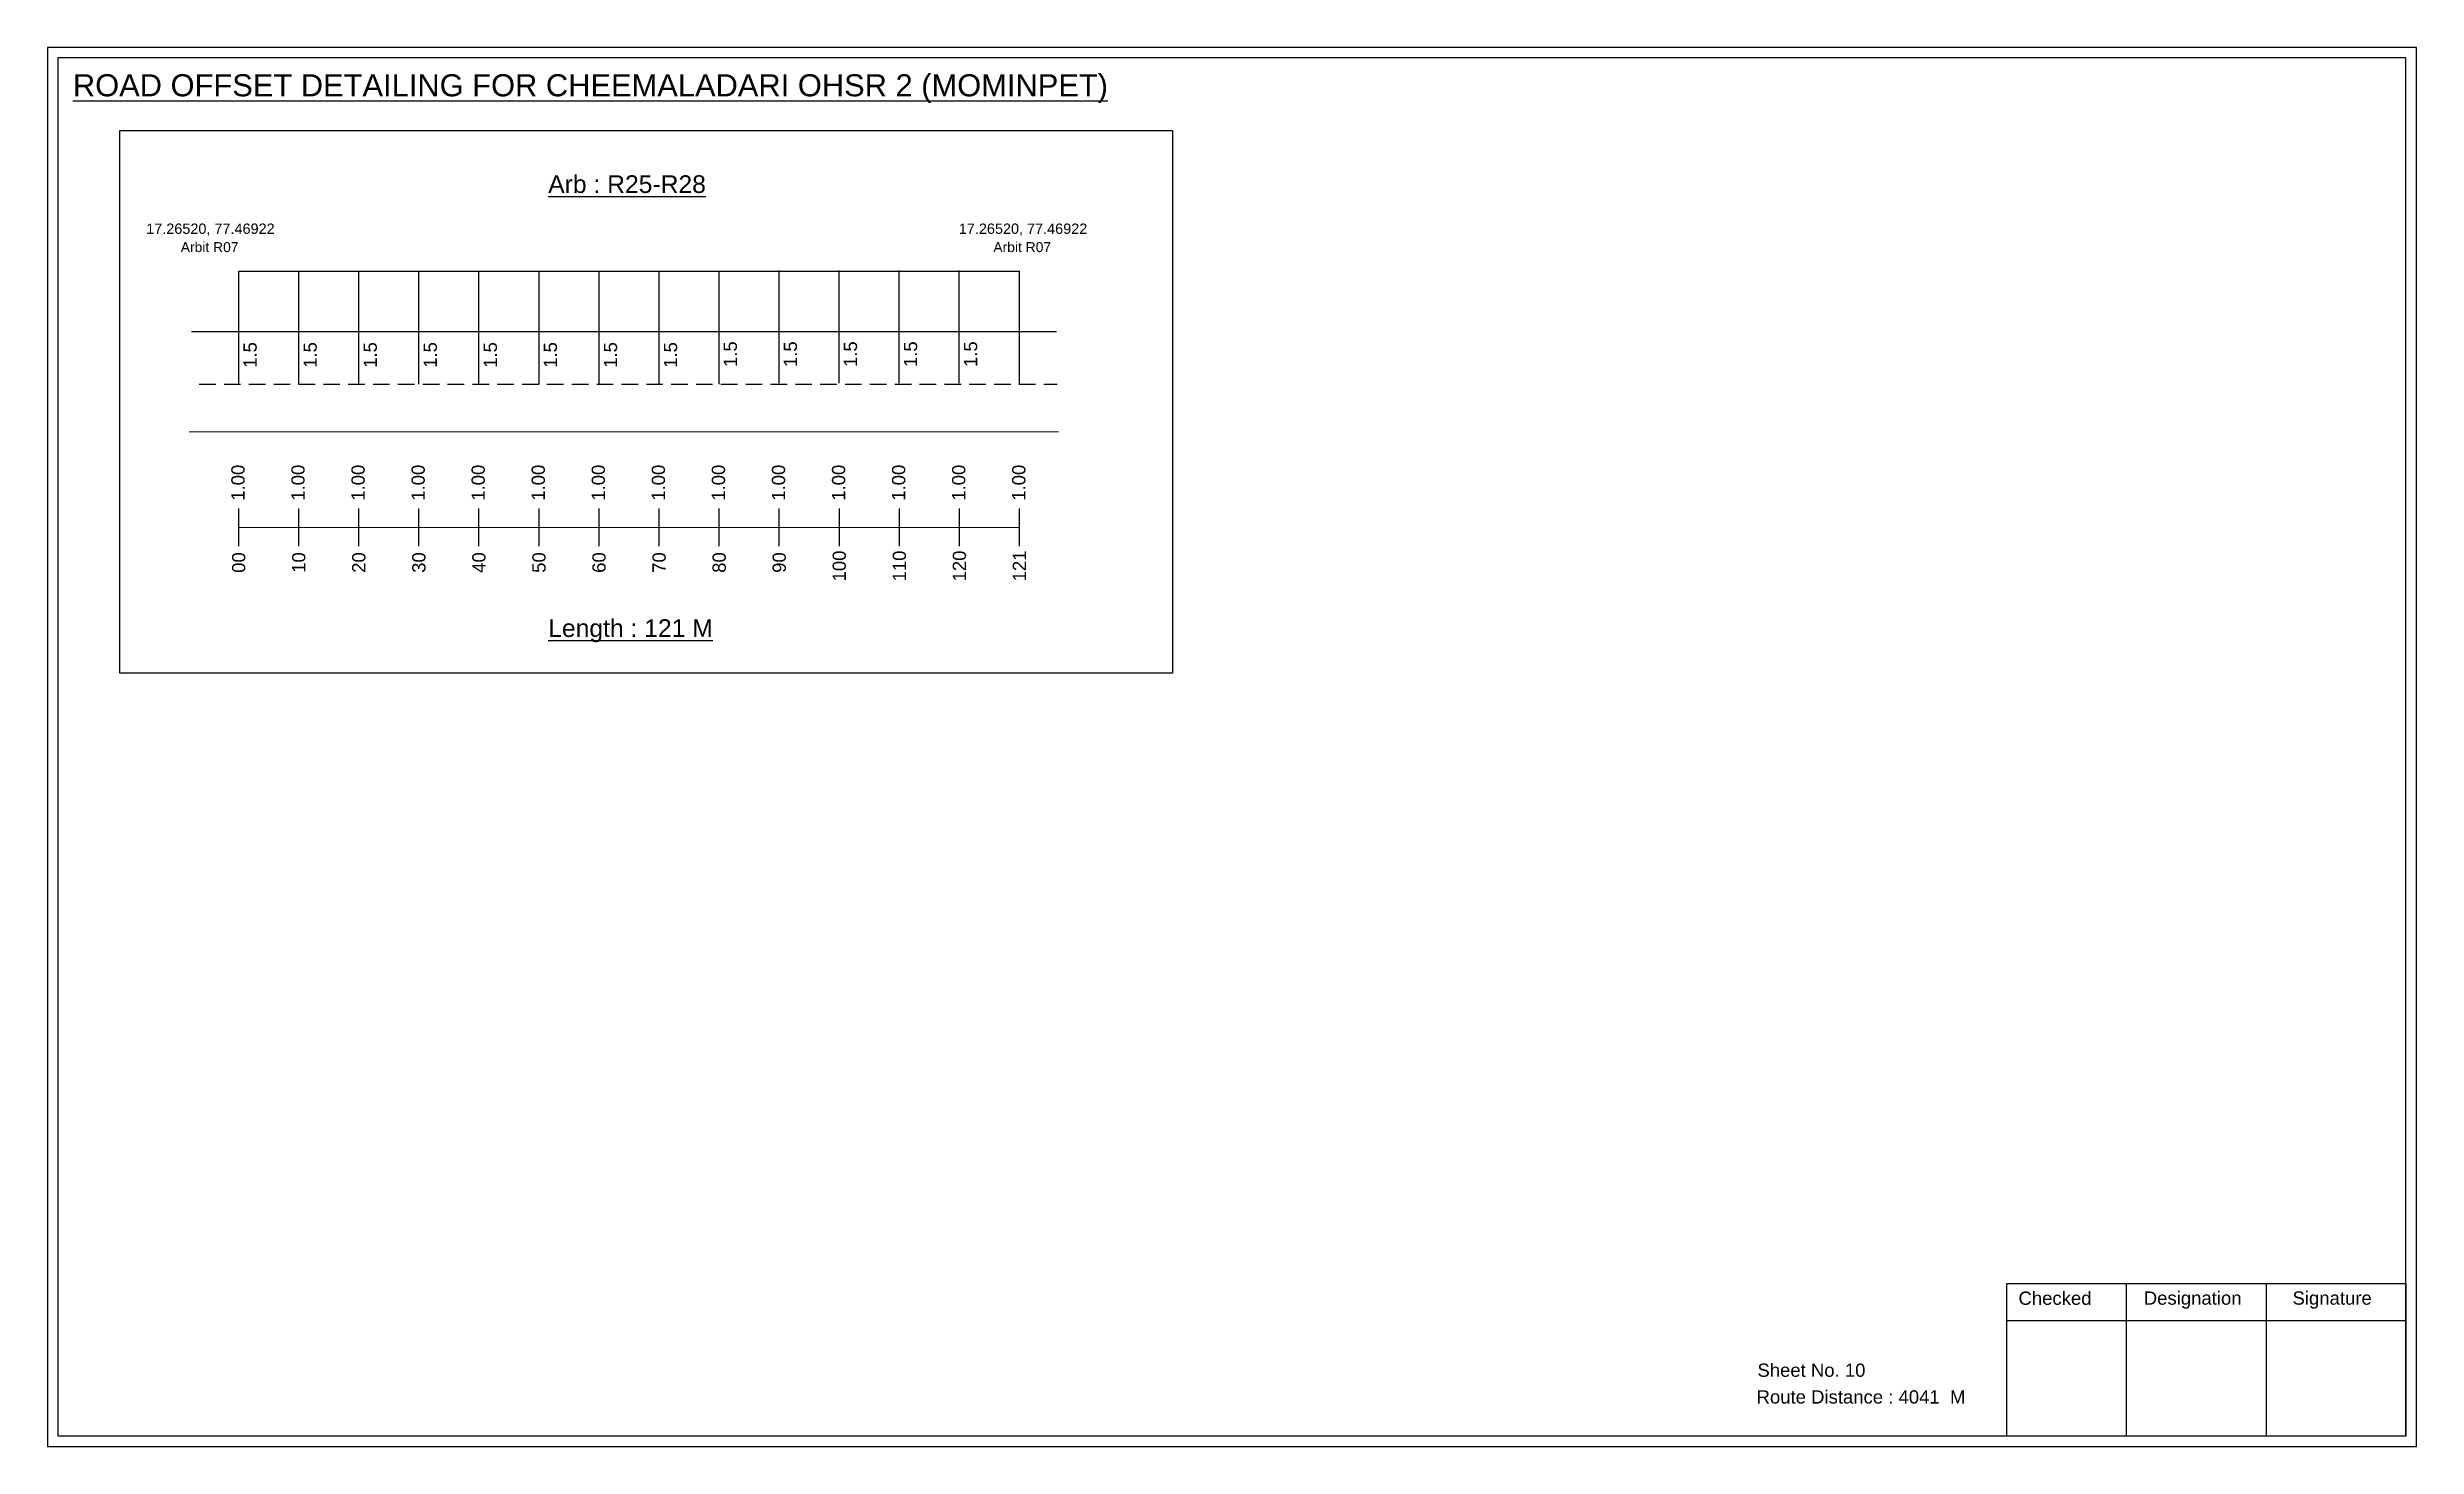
# Model space of a CAD drawing. Header units: inches. Extents: x -117 to 51867, y -12715 to 3423.
# Drawn here: x 35119 to 35655, y -2194 to -1877 of the extents above; entities that cross this region are included whole.
import ezdxf

# ---------------------------------------------------------------- set-up
doc = ezdxf.new("R2010")
doc.units = ezdxf.units.IN
doc.header["$MEASUREMENT"] = 0
doc.linetypes.add('DASHED2', pattern=[0.375, 0.25, -0.125])
for name, color, linetype in [('PDF_Geometry', 7, 'Continuous'), ('PDF_Text', 5, 'Continuous'), ('pipe', 5, 'Continuous')]:
    doc.layers.add(name, color=color, linetype=linetype)
doc.styles.add('PDF Arial', font='arial.ttf')
doc.styles.get("Standard").update_dxf_attribs({"font": 'arial.ttf'})

msp = doc.modelspace()

# ---------------------------------------------------------------- texts
at = {"color": 242, "true_color": 0xcd2027}
for s, height, p in [('%%UROAD OFFSET DETAILING FOR CHEEMALADARI OHSR 2 (MOMINPET)', 5, (35124.42, -1888.49)), ('%%UArb : R25-R28', 4, (35232.04, -1910.36)), ('%%ULength : 121 M', 4, (35232.04, -2010.86))]:
    msp.add_text(s, height=height, dxfattribs=at).set_placement(p)
at = {"color": 5}
for s, height, p in [('17.26520, 77.46922', 2.34, (35141.02, -1919.62)), ('17.26520, 77.46922', 2.34, (35325.02, -1919.62)), ('Arbit R07', 2.246, (35148.84, -1923.74)), ('Arbit R07', 2.246, (35332.84, -1923.74))]:
    msp.add_text(s, height=height, dxfattribs=at).set_placement(p)
for p in [(35166.04, -1949.95), (35179.64, -1949.95), (35193.24, -1949.95), (35206.84, -1949.95), (35220.44, -1949.95), (35234.04, -1949.95), (35247.64, -1949.95), (35261.24, -1949.95), (35274.78, -1949.77), (35288.38, -1949.77), (35301.98, -1949.77), (35315.58, -1949.77), (35329.18, -1949.77)]:
    msp.add_text('1.5', height=3, rotation=90).set_placement(p)
at = {"color": 217, "true_color": 0x93278f}
for s, p in [('1.00', (35163.29, -1980.03)), ('1.00', (35176.89, -1980.03)), ('1.00', (35190.49, -1980.03)), ('1.00', (35204.09, -1980.03)), ('1.00', (35217.69, -1980.03)), ('1.00', (35231.29, -1980.03)), ('1.00', (35244.89, -1980.03)), ('1.00', (35258.49, -1980.03)), ('1.00', (35272.09, -1980.03)), ('1.00', (35285.69, -1980.03)), ('1.00', (35299.29, -1980.03)), ('1.00', (35312.89, -1980.03)), ('1.00', (35326.49, -1980.03)), ('1.00', (35340.09, -1980.03)), ('00', (35163.45, -1996.35)), ('10', (35177.05, -1996.35)), ('20', (35190.65, -1996.35)), ('30', (35204.25, -1996.35)), ('40', (35217.85, -1996.35)), ('50', (35231.45, -1996.35)), ('60', (35245.05, -1996.35)), ('70', (35258.65, -1996.35)), ('80', (35272.25, -1996.35)), ('90', (35285.85, -1996.35)), ('100', (35299.45, -1998.3)), ('110', (35313.05, -1998.3)), ('120', (35326.65, -1998.3)), ('121', (35340.25, -1998.3))]:
    msp.add_text(s, height=3, rotation=90, dxfattribs=at).set_placement(p)
for s, p in [('Sheet No. 10', (35505.85, -2178.33)), ('Route Distance : 4041  M', (35505.66, -2184.38))]:
    msp.add_text(s, height=3).set_placement(p)
at = {"layer": 'PDF_Text', "color": 7, "attachment_point": 7, "style": 'PDF Arial'}
for s, insert, char_height in [('Checked', (35564.96, -2162.08), 3.001), ('Designation', (35593.34, -2162.91), 3.0006), ('Signature', (35627.02, -2162.91), 3.001)]:
    msp.add_mtext(s, dxfattribs=dict(at, insert=insert, char_height=char_height))

# ---------------------------------------------------------------- linework, layer by layer
at = {"color": 5}
msp.add_line((35161.97, -1928.09), (35338.77, -1928.09), dxfattribs=at)
for p, q in [((35161.97, -1953.63), (35161.97, -1928.09)), ((35175.57, -1953.63), (35175.57, -1928.09)), ((35189.17, -1953.63), (35189.17, -1928.09)), ((35202.77, -1953.63), (35202.77, -1928.09)), ((35216.37, -1953.63), (35216.37, -1928.09)), ((35229.97, -1953.63), (35229.97, -1928.09)), ((35243.57, -1953.63), (35243.57, -1928.09)), ((35257.17, -1953.63), (35257.17, -1928.09)), ((35270.77, -1953.63), (35270.77, -1928.09)), ((35284.31, -1953.45), (35284.31, -1927.91)), ((35297.91, -1953.45), (35297.91, -1927.91)), ((35311.51, -1953.45), (35311.51, -1927.91)), ((35325.11, -1953.45), (35325.11, -1927.91)), ((35338.77, -1953.63), (35338.77, -1928.09)), ((35151.27, -1941.74), (35347.15, -1941.74)), ((35150.73, -1964.43), (35347.56, -1964.39))]:
    msp.add_line(p, q)
at = {"linetype": 'DASHED2', "ltscale": 15}
msp.add_line((35153.02, -1953.63), (35347.3, -1953.63), dxfattribs=at)
at = {"color": 217, "true_color": 0x93278f}
for p, q in [((35161.97, -1990.33), (35161.97, -1981.77)), ((35175.57, -1990.33), (35175.57, -1981.77)), ((35189.17, -1990.33), (35189.17, -1981.77)), ((35202.77, -1990.33), (35202.77, -1981.77)), ((35216.37, -1990.33), (35216.37, -1981.77)), ((35229.97, -1990.33), (35229.97, -1981.77)), ((35243.57, -1990.33), (35243.57, -1981.77)), ((35257.17, -1990.33), (35257.17, -1981.77)), ((35270.77, -1990.33), (35270.77, -1981.77)), ((35284.37, -1990.33), (35284.37, -1981.77)), ((35297.97, -1990.33), (35297.97, -1981.77)), ((35311.57, -1990.33), (35311.57, -1981.77)), ((35325.17, -1990.33), (35325.17, -1981.77)), ((35338.77, -1990.33), (35338.77, -1981.77)), ((35161.97, -1986.06), (35338.77, -1986))]:
    msp.add_line(p, q, dxfattribs=at)
at = {"layer": 'PDF_Geometry'}
for points in [[(35118.64, -1877.41), (35118.64, -2194.12), (35655.11, -2194.12), (35655.11, -1877.41)], [(35120.97, -1879.74), (35120.97, -2191.7), (35652.7, -2191.7), (35652.7, -1879.74)]]:
    msp.add_lwpolyline(points, close=True, dxfattribs=at)
at = {"layer": 'PDF_Geometry', "color": 242, "true_color": 0xcc1f26}
msp.add_lwpolyline([(35652.7, -2191.8), (35562.35, -2191.8), (35562.35, -2157.19), (35652.7, -2157.19)], close=True, dxfattribs=at)
for points in [[(35589.33, -2157.19), (35589.33, -2191.8)], [(35621.06, -2157.19), (35621.06, -2191.8)], [(35562.35, -2165.56), (35652.7, -2165.56)]]:
    msp.add_lwpolyline(points, dxfattribs=at)
at = {"layer": 'pipe', "color": 0}
msp.add_lwpolyline([(35135.07, -1896.23), (35373.39, -1896.23), (35373.39, -2019.09), (35135.07, -2019.09)], close=True, dxfattribs=at)

msp.set_redraw_order([(e.dxf.handle, doc.entitydb.next_handle()) for e in msp.query("TEXT MTEXT ATTDEF DIMENSION ARC_DIMENSION")])  # texts and dimensions are drawn at this point

doc.saveas('drawing.dxf')
